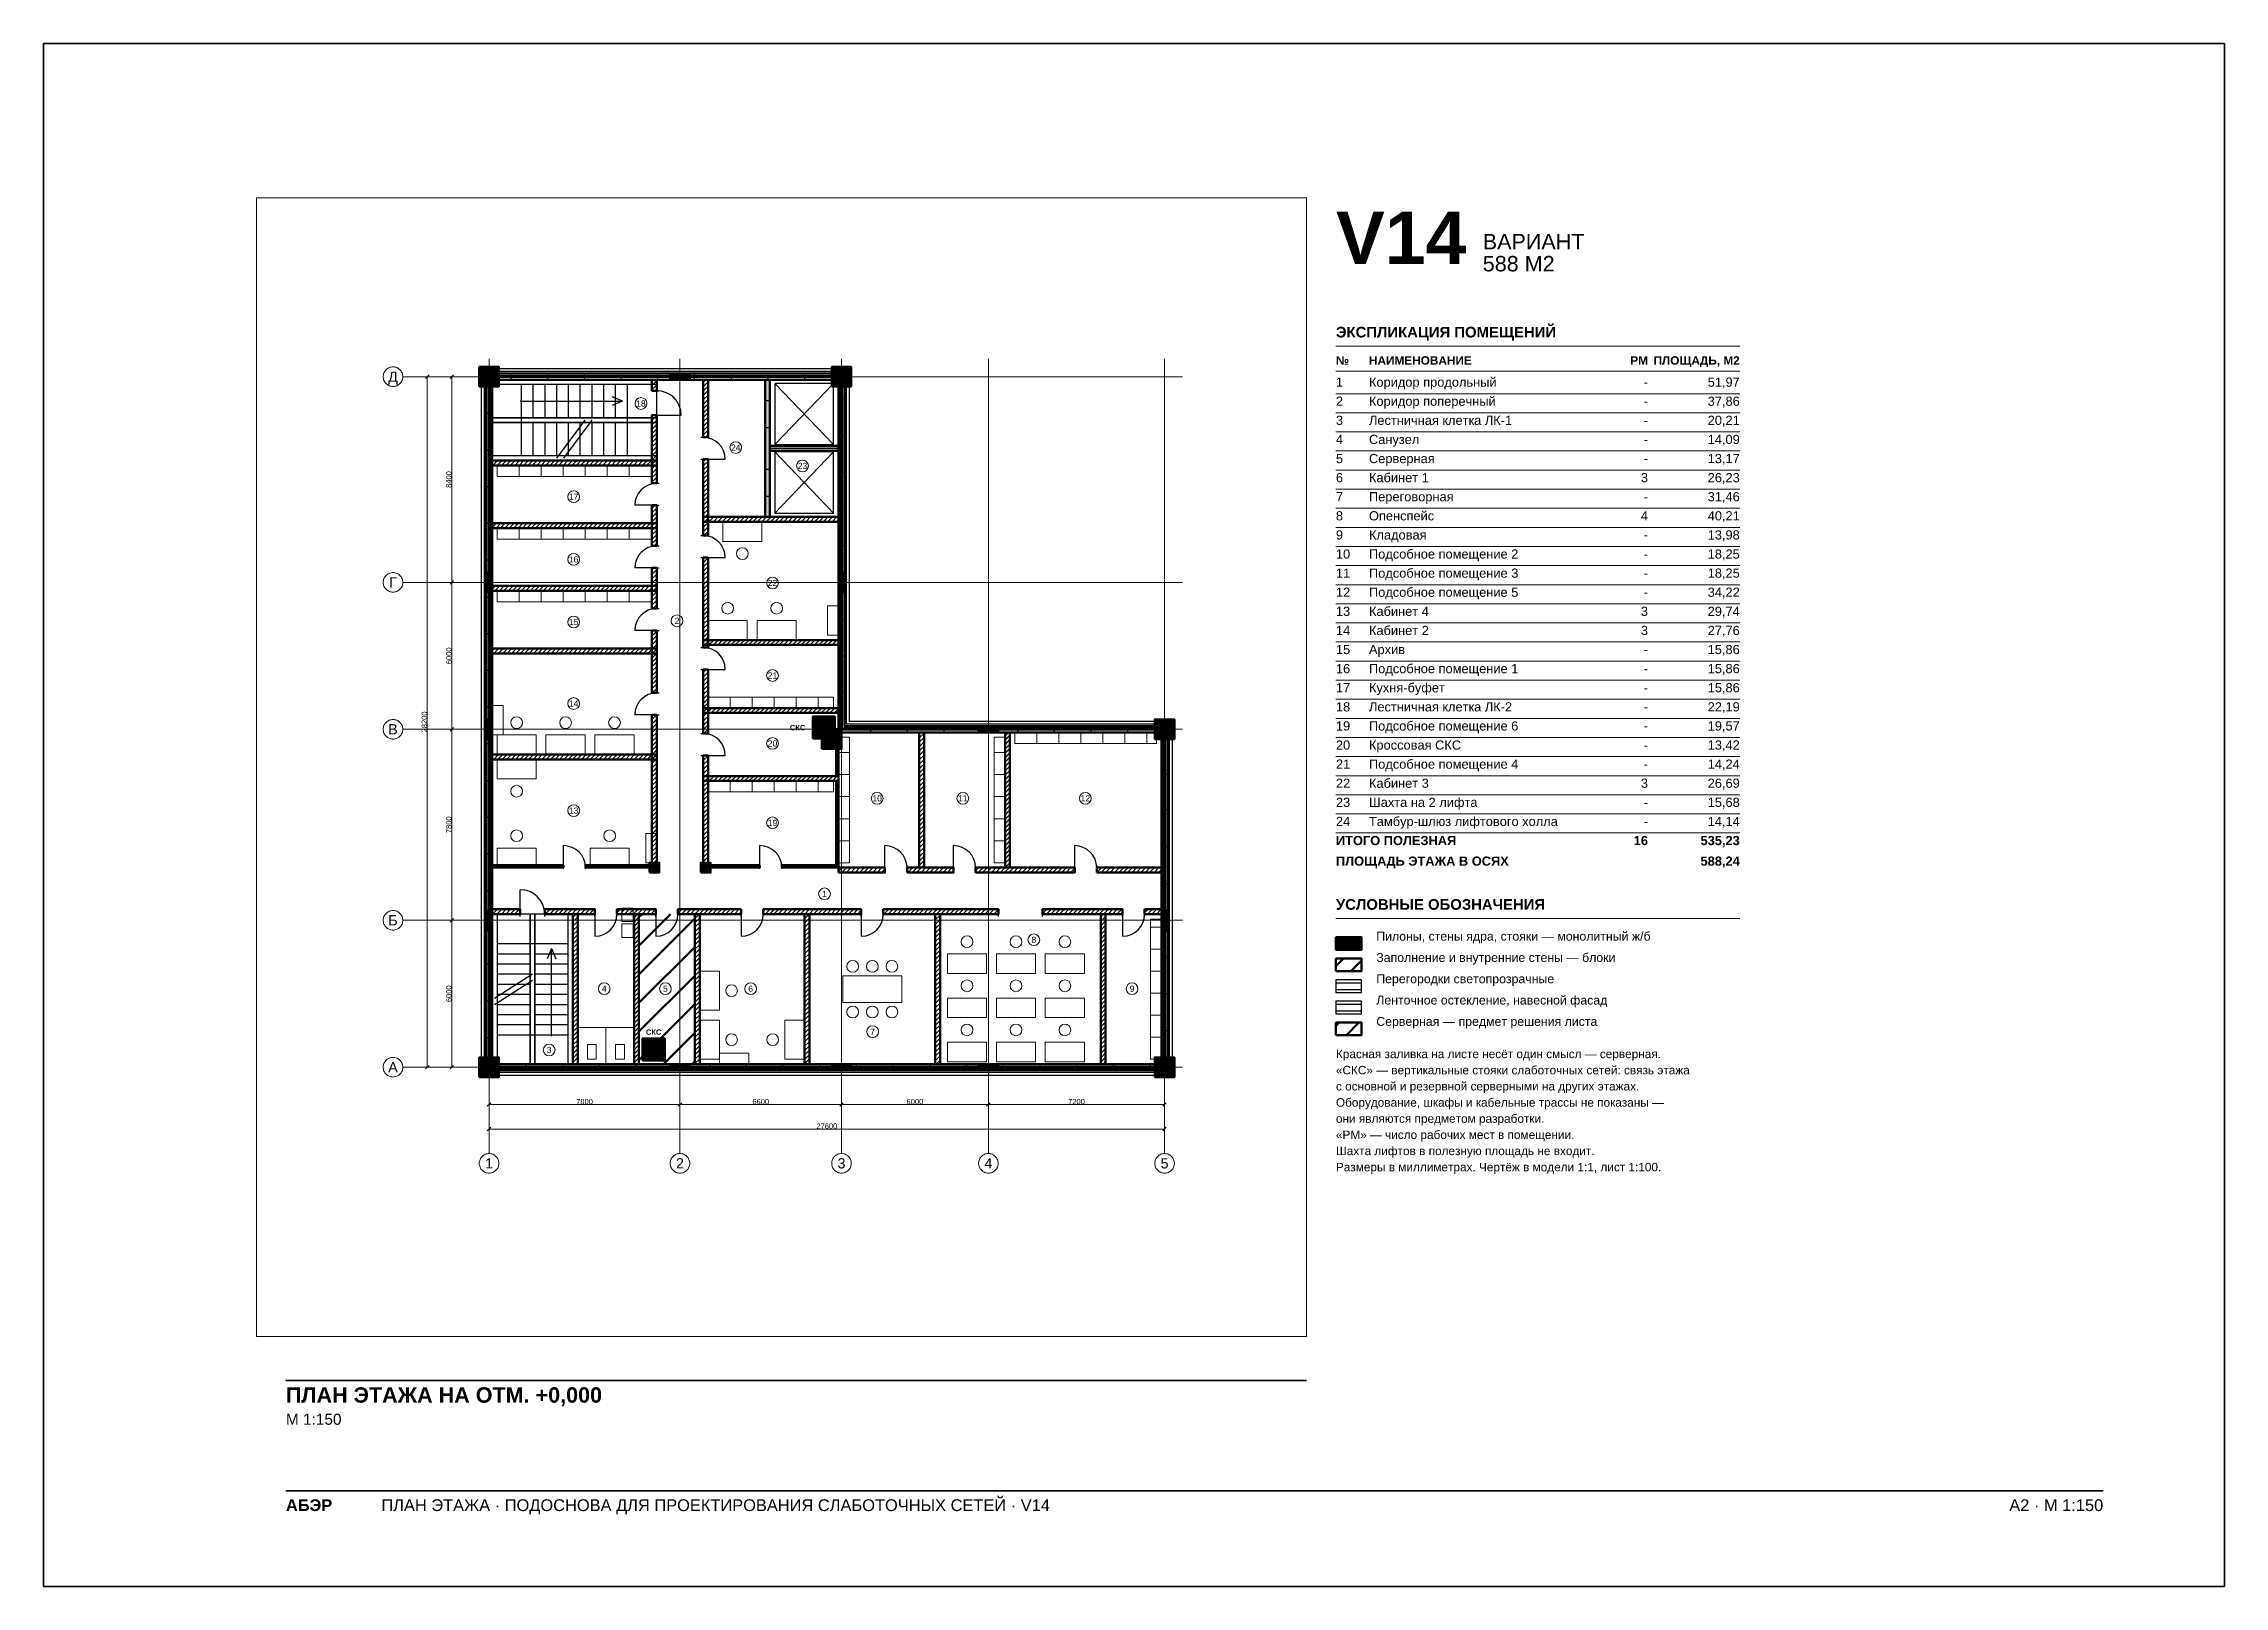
# Paper-space layout 'A2-1-100' of a CAD drawing. Header units: millimetres. Extents: x 0 to 594, y 0 to 420.
# The model-space entities are those that its viewports show. They can reach past a viewport. Long polylines and large blocks are cut down to what shows.
import ezdxf
from ezdxf.enums import TextEntityAlignment as Align

# ---------------------------------------------------------------- set-up
doc = ezdxf.new("R2010")
doc.units = ezdxf.units.MM
doc.linetypes.add('CENTER2', pattern=[2.541, 1.587, -0.318, 0.318, -0.318])
for name, color, linetype, lineweight in [('A-ANNO-LEGEND', 7, 'CONTINUOUS', 18), ('A-ANNO-NOTES', 8, 'CONTINUOUS', 13), ('A-ANNO-ROOM', 7, 'CONTINUOUS', 18), ('A-ANNO-TABLE', 7, 'CONTINUOUS', 18), ('A-DIMS', 8, 'CONTINUOUS', 13), ('A-DOOR', 3, 'CONTINUOUS', 25), ('A-ELEV', 7, 'CONTINUOUS', 25), ('A-FACADE-PANEL', 8, 'CONTINUOUS', 25), ('A-FURN', 8, 'CONTINUOUS', 18), ('A-GLAZ-RIBBON', 5, 'CONTINUOUS', 25), ('A-GRID', 8, 'CENTER2', 13), ('A-HATCH', 9, 'CONTINUOUS', 9), ('A-OUTLINE', 7, 'CONTINUOUS', 50), ('A-SANI', 8, 'CONTINUOUS', 18), ('A-STAIR', 7, 'CONTINUOUS', 25), ('A-TITLE', 7, 'CONTINUOUS', 35), ('A-VIEWPORT', 8, 'CONTINUOUS', 9), ('A-WALL-BLOCK', 9, 'CONTINUOUS', 50), ('A-WALL-GLASS', 4, 'CONTINUOUS', 25), ('A-WALL-RC', 7, 'CONTINUOUS', 50), ('E-SCS-RISER', 1, 'CONTINUOUS', 50), ('E-SERVER-ROOM', 1, 'CONTINUOUS', 50)]:
    doc.layers.add(name, color=color, linetype=linetype, lineweight=lineweight)
doc.styles.add('Arial', font='arial.ttf')
doc.styles.add('Arial-Bold', font='arialbd.ttf')
doc.styles.get("Standard").update_dxf_attribs({"font": 'arial.ttf'})

psp = doc.layouts.new('A2-1-100')

# ---------------------------------------------------------------- texts
at = {"layer": 'A-ANNO-LEGEND'}
for s, height, style, p in [('УСЛОВНЫЕ ОБОЗНАЧЕНИЯ', 2.9, 'Arial-Bold', (352, 184.2)), ('Пилоны, стены ядра, стояки — монолитный ж/б', 2.4, 'Arial', (363, 175.8)), ('Заполнение и внутренние стены — блоки', 2.4, 'Arial', (363, 170)), ('Перегородки светопрозрачные', 2.4, 'Arial', (363, 164.2)), ('Ленточное остекление, навесной фасад', 2.4, 'Arial', (363, 158.4)), ('Серверная — предмет решения листа', 2.4, 'Arial', (363, 152.6))]:
    psp.add_text(s, height=height, dxfattribs=dict(at, style=style)).set_placement(p)
at = {"layer": 'A-ANNO-NOTES', "style": 'Arial'}
for s, p in [('Красная заливка на листе несёт один смысл — серверная.', (352, 143.8)), ('«СКС» — вертикальные стояки слаботочных сетей: связь этажа', (352, 139.4)), ('с основной и резервной серверными на других этажах.', (352, 135)), ('Оборудование, шкафы и кабельные трассы не показаны —', (352, 130.6)), ('они являются предметом разработки.', (352, 126.2)), ('«РМ» — число рабочих мест в помещении.', (352, 121.8)), ('Шахта лифтов в полезную площадь не входит.', (352, 117.4)), ('Размеры в миллиметрах. Чертёж в модели 1:1, лист 1:100.', (352, 113))]:
    psp.add_text(s, height=2.3, dxfattribs=at).set_placement(p)
at = {"layer": 'A-ANNO-TABLE'}
for s, height, style, p in [('ЭКСПЛИКАЦИЯ ПОМЕЩЕНИЙ', 2.9, 'Arial-Bold', (352, 340)), ('№', 2.3, 'Arial-Bold', (352, 332.6)), ('НАИМЕНОВАНИЕ', 2.3, 'Arial-Bold', (361, 332.6)), ('1', 2.5, 'Arial', (352, 326.6)), ('Коридор продольный', 2.5, 'Arial', (361, 326.6)), ('2', 2.5, 'Arial', (352, 321.4)), ('Коридор поперечный', 2.5, 'Arial', (361, 321.4)), ('3', 2.5, 'Arial', (352, 316.2)), ('Лестничная клетка ЛК-1', 2.5, 'Arial', (361, 316.2)), ('4', 2.5, 'Arial', (352, 311)), ('Санузел', 2.5, 'Arial', (361, 311)), ('5', 2.5, 'Arial', (352, 305.8)), ('6', 2.5, 'Arial', (352, 300.6)), ('Серверная', 2.5, 'Arial', (361, 305.8)), ('Кабинет 1', 2.5, 'Arial', (361, 300.6)), ('7', 2.5, 'Arial', (352, 295.4)), ('Переговорная', 2.5, 'Arial', (361, 295.4)), ('8', 2.5, 'Arial', (352, 290.2)), ('Опенспейс', 2.5, 'Arial', (361, 290.2)), ('9', 2.5, 'Arial', (352, 285)), ('Кладовая', 2.5, 'Arial', (361, 285)), ('10', 2.5, 'Arial', (352, 279.8)), ('Подсобное помещение 2', 2.5, 'Arial', (361, 279.8)), ('11', 2.5, 'Arial', (352, 274.6)), ('Подсобное помещение 3', 2.5, 'Arial', (361, 274.6)), ('12', 2.5, 'Arial', (352, 269.4)), ('Подсобное помещение 5', 2.5, 'Arial', (361, 269.4)), ('13', 2.5, 'Arial', (352, 264.2)), ('14', 2.5, 'Arial', (352, 259)), ('Кабинет 4', 2.5, 'Arial', (361, 264.2)), ('Кабинет 2', 2.5, 'Arial', (361, 259)), ('15', 2.5, 'Arial', (352, 253.8)), ('Архив', 2.5, 'Arial', (361, 253.8)), ('16', 2.5, 'Arial', (352, 248.6)), ('Подсобное помещение 1', 2.5, 'Arial', (361, 248.6)), ('17', 2.5, 'Arial', (352, 243.4)), ('Кухня-буфет', 2.5, 'Arial', (361, 243.4)), ('18', 2.5, 'Arial', (352, 238.2)), ('Лестничная клетка ЛК-2', 2.5, 'Arial', (361, 238.2)), ('19', 2.5, 'Arial', (352, 233)), ('Подсобное помещение 6', 2.5, 'Arial', (361, 233)), ('20', 2.5, 'Arial', (352, 227.8)), ('Кроссовая СКС', 2.5, 'Arial', (361, 227.8)), ('21', 2.5, 'Arial', (352, 222.6)), ('22', 2.5, 'Arial', (352, 217.4)), ('Подсобное помещение 4', 2.5, 'Arial', (361, 222.6)), ('Кабинет 3', 2.5, 'Arial', (361, 217.4)), ('23', 2.5, 'Arial', (352, 212.2)), ('Шахта на 2 лифта', 2.5, 'Arial', (361, 212.2)), ('24', 2.5, 'Arial', (352, 207)), ('Тамбур-шлюз лифтового холла', 2.5, 'Arial', (361, 207)), ('ИТОГО ПОЛЕЗНАЯ', 2.5, 'Arial-Bold', (352, 201.8)), ('ПЛОЩАДЬ ЭТАЖА В ОСЯХ', 2.5, 'Arial-Bold', (352, 196.2))]:
    psp.add_text(s, height=height, dxfattribs=dict(at, style=style)).set_placement(p)
for s, height, style, p in [('РМ', 2.3, 'Arial-Bold', (437, 332.6)), ('ПЛОЩАДЬ, М2', 2.3, 'Arial-Bold', (462, 332.6)), ('-', 2.5, 'Arial', (437, 326.6)), ('51,97', 2.5, 'Arial', (462, 326.6)), ('-', 2.5, 'Arial', (437, 321.4)), ('37,86', 2.5, 'Arial', (462, 321.4)), ('-', 2.5, 'Arial', (437, 316.2)), ('20,21', 2.5, 'Arial', (462, 316.2)), ('-', 2.5, 'Arial', (437, 311)), ('14,09', 2.5, 'Arial', (462, 311)), ('3', 2.5, 'Arial', (437, 300.6)), ('-', 2.5, 'Arial', (437, 305.8)), ('26,23', 2.5, 'Arial', (462, 300.6)), ('13,17', 2.5, 'Arial', (462, 305.8)), ('31,46', 2.5, 'Arial', (462, 295.4)), ('4', 2.5, 'Arial', (437, 290.2)), ('-', 2.5, 'Arial', (437, 295.4)), ('40,21', 2.5, 'Arial', (462, 290.2)), ('-', 2.5, 'Arial', (437, 285)), ('13,98', 2.5, 'Arial', (462, 285)), ('-', 2.5, 'Arial', (437, 279.8)), ('18,25', 2.5, 'Arial', (462, 279.8)), ('-', 2.5, 'Arial', (437, 274.6)), ('18,25', 2.5, 'Arial', (462, 274.6)), ('-', 2.5, 'Arial', (437, 269.4)), ('34,22', 2.5, 'Arial', (462, 269.4)), ('3', 2.5, 'Arial', (437, 264.2)), ('3', 2.5, 'Arial', (437, 259)), ('29,74', 2.5, 'Arial', (462, 264.2)), ('27,76', 2.5, 'Arial', (462, 259)), ('15,86', 2.5, 'Arial', (462, 253.8)), ('-', 2.5, 'Arial', (437, 253.8)), ('-', 2.5, 'Arial', (437, 248.6)), ('15,86', 2.5, 'Arial', (462, 248.6)), ('-', 2.5, 'Arial', (437, 243.4)), ('15,86', 2.5, 'Arial', (462, 243.4)), ('-', 2.5, 'Arial', (437, 238.2)), ('22,19', 2.5, 'Arial', (462, 238.2)), ('-', 2.5, 'Arial', (437, 233)), ('19,57', 2.5, 'Arial', (462, 233)), ('-', 2.5, 'Arial', (437, 227.8)), ('13,42', 2.5, 'Arial', (462, 227.8)), ('3', 2.5, 'Arial', (437, 217.4)), ('-', 2.5, 'Arial', (437, 222.6)), ('26,69', 2.5, 'Arial', (462, 217.4)), ('14,24', 2.5, 'Arial', (462, 222.6)), ('15,68', 2.5, 'Arial', (462, 212.2)), ('-', 2.5, 'Arial', (437, 212.2)), ('-', 2.5, 'Arial', (437, 207)), ('14,14', 2.5, 'Arial', (462, 207)), ('16', 2.5, 'Arial-Bold', (437, 201.8)), ('535,23', 2.5, 'Arial-Bold', (462, 201.8)), ('588,24', 2.5, 'Arial-Bold', (462, 196.2))]:
    psp.add_text(s, height=height, dxfattribs=dict(at, style=style)).set_placement(p, align=Align.RIGHT)
at = {"layer": 'A-TITLE'}
for s, height, style, p in [('V14', 14.3, 'Arial-Bold', (352, 360)), ('ВАРИАНТ', 4.2, 'Arial', (392, 364)), ('588 М2', 4.2, 'Arial', (392, 358)), ('ПЛАН ЭТАЖА НА ОТМ. +0,000', 4.2, 'Arial-Bold', (66, 50)), ('М 1:150', 3, 'Arial', (66, 44)), ('ПЛАН ЭТАЖА · ПОДОСНОВА ДЛЯ ПРОЕКТИРОВАНИЯ СЛАБОТОЧНЫХ СЕТЕЙ · V14', 3.2, 'Arial', (92, 20.5)), ('АБЭР', 3.2, 'Arial-Bold', (66, 20.5))]:
    psp.add_text(s, height=height, dxfattribs=dict(at, style=style)).set_placement(p)
at = {"layer": 'A-TITLE', "style": 'Arial'}
psp.add_text('A2 · М 1:150', height=3.2, dxfattribs=at).set_placement((561, 20.5), align=Align.RIGHT)

msp = doc.modelspace()

# ---------------------------------------------------------------- texts
at = {"layer": 'A-ANNO-ROOM'}
for s, p in [('18', (6205, 27105)), ('24', (10080, 25305)), ('23', (12805, 24555)), ('17', (3455, 23297)), ('16', (3455, 20738)), ('22', (11580, 19775)), ('15', (3455, 18180)), ('2', (7680, 18230)), ('21', (11580, 15998)), ('14', (3455, 14852)), ('20', (11580, 13222)), ('10', (15855, 10980)), ('11', (19358, 10980)), ('12', (24361, 10980)), ('13', (3455, 10480)), ('19', (11580, 9980)), ('1', (13705, 7080)), ('8', (22257, 5205)), ('4', (4705, 3205)), ('5', (7205, 3205)), ('6', (10688, 3205)), ('9', (26272, 3205)), ('7', (15670, 1455)), ('3', (2455, 705))]:
    msp.add_text(s, height=250, dxfattribs=at).set_placement(p, align=Align.MIDDLE_CENTER)
at = {"layer": 'A-DIMS'}
for s, p in [('8400', (-1645, 24000)), ('6000', (-1645, 16800)), ('28200', (-2645, 14100)), ('7800', (-1645, 9900)), ('6000', (-1645, 3000))]:
    msp.add_text(s, height=220, rotation=90, dxfattribs=at).set_placement(p, align=Align.MIDDLE_CENTER)
for s, p in [('7800', (3900, -1405)), ('6600', (11100, -1405)), ('6000', (17400, -1405)), ('7200', (24000, -1405)), ('27600', (13800, -2405))]:
    msp.add_text(s, height=220, dxfattribs=at).set_placement(p, align=Align.MIDDLE_CENTER)
at = {"layer": 'A-GRID'}
for s, p in [('Д', (-3925, 28200)), ('Г', (-3925, 19800)), ('В', (-3925, 13800)), ('Б', (-3925, 6000)), ('А', (-3925, 0)), ('1', (0, -3925)), ('2', (7800, -3925)), ('3', (14400, -3925)), ('4', (20400, -3925)), ('5', (27600, -3925))]:
    msp.add_text(s, height=420, dxfattribs=at).set_placement(p, align=Align.MIDDLE_CENTER)
at = {"layer": 'E-SCS-RISER', "style": 'Arial-Bold'}
for p in [(12605, 13868), (6725, 1435)]:
    msp.add_text('СКС', height=220, dxfattribs=at).set_placement(p, align=Align.MIDDLE_CENTER)

# ---------------------------------------------------------------- hatches: boundary and pattern name
at = {"layer": 'A-HATCH'}
h = msp.add_hatch(dxfattribs=at)
h.set_pattern_fill('ANSI31', scale=40)
h.paths.add_polyline_path([(6650, 27625), (6850, 27625), (6850, 28075), (6850, 28075), (6650, 28075), (6650, 28075)])
h = msp.add_hatch(dxfattribs=at)
h.set_pattern_fill('ANSI31', scale=40)
h.paths.add_polyline_path([(8750, 25725), (8950, 25725), (8950, 28075), (8950, 28075), (8750, 28075), (8750, 28075)])
h = msp.add_hatch(dxfattribs=at)
h.set_pattern_fill('ANSI31', scale=40)
h.paths.add_polyline_path([(6650, 23846), (6850, 23846), (6850, 26625), (6650, 26625)])
h = msp.add_hatch(dxfattribs=at)
h.set_pattern_fill('ANSI31', scale=40)
h.paths.add_polyline_path([(125, 24575), (125, 24575), (6850, 24575), (6850, 24775), (125, 24775), (125, 24775)])
h = msp.add_hatch(dxfattribs=at)
h.set_pattern_fill('ANSI31', scale=40)
h.paths.add_polyline_path([(8750, 21710), (8950, 21710), (8950, 24825), (8750, 24825)])
h = msp.add_hatch(dxfattribs=at)
h.set_pattern_fill('ANSI31', scale=40)
h.paths.add_polyline_path([(6650, 21288), (6850, 21288), (6850, 22946), (6650, 22946)])
h = msp.add_hatch(dxfattribs=at)
h.set_pattern_fill('ANSI31', scale=40)
h.paths.add_polyline_path([(8750, 22275), (14275, 22275), (14275, 22275), (14275, 22475), (14275, 22475), (8750, 22475)])
h = msp.add_hatch(dxfattribs=at)
h.set_pattern_fill('ANSI31', scale=40)
h.paths.add_polyline_path([(125, 22017), (125, 22017), (6850, 22017), (6850, 22217), (125, 22217), (125, 22217)])
h = msp.add_hatch(dxfattribs=at)
h.set_pattern_fill('ANSI31', scale=40)
h.paths.add_polyline_path([(8750, 17145), (8950, 17145), (8950, 20810), (8750, 20810)])
h = msp.add_hatch(dxfattribs=at)
h.set_pattern_fill('ANSI31', scale=40)
h.paths.add_polyline_path([(125, 19458), (125, 19458), (6850, 19458), (6850, 19658), (125, 19658), (125, 19658)])
h = msp.add_hatch(dxfattribs=at)
h.set_pattern_fill('ANSI31', scale=40)
h.paths.add_polyline_path([(6650, 18729), (6850, 18729), (6850, 20388), (6650, 20388)])
h = msp.add_hatch(dxfattribs=at)
h.set_pattern_fill('ANSI31', scale=40)
h.paths.add_polyline_path([(6650, 15286), (6850, 15286), (6850, 17829), (6650, 17829)])
h = msp.add_hatch(dxfattribs=at)
h.set_pattern_fill('ANSI31', scale=40)
h.paths.add_polyline_path([(125, 16900), (125, 16900), (6850, 16900), (6850, 17100), (125, 17100), (125, 17100)])
h = msp.add_hatch(dxfattribs=at)
h.set_pattern_fill('ANSI31', scale=40)
h.paths.add_polyline_path([(8750, 17245), (14275, 17245), (14275, 17245), (14275, 17445), (14275, 17445), (8750, 17445)])
h = msp.add_hatch(dxfattribs=at)
h.set_pattern_fill('ANSI31', scale=40)
h.paths.add_polyline_path([(8750, 13630), (8950, 13630), (8950, 16245), (8750, 16245)])
h = msp.add_hatch(dxfattribs=at)
h.set_pattern_fill('ANSI31', scale=40)
h.paths.add_polyline_path([(6650, 8150), (6850, 8150), (6850, 14386), (6650, 14386)])
h = msp.add_hatch(dxfattribs=at)
h.set_pattern_fill('ANSI31', scale=40)
h.paths.add_polyline_path([(8750, 14468), (14275, 14468), (14275, 14468), (14275, 14668), (14275, 14668), (8750, 14668)])
h = msp.add_hatch(dxfattribs=at)
h.set_pattern_fill('ANSI31', scale=40)
h.paths.add_polyline_path([(14175, 11892), (14275, 11892), (14275, 13675), (14275, 13675), (14175, 13675), (14175, 13675)])
h = msp.add_hatch(dxfattribs=at)
h.set_pattern_fill('ANSI31', scale=40)
h.paths.add_polyline_path([(17578, 8150), (17778, 8150), (17778, 13675), (17778, 13675), (17578, 13675), (17578, 13675)])
h = msp.add_hatch(dxfattribs=at)
h.set_pattern_fill('ANSI31', scale=40)
h.paths.add_polyline_path([(21081, 8150), (21281, 8150), (21281, 13675), (21281, 13675), (21081, 13675), (21081, 13675)])
h = msp.add_hatch(dxfattribs=at)
h.set_pattern_fill('ANSI31', scale=40)
h.paths.add_polyline_path([(125, 12572), (125, 12572), (6850, 12572), (6850, 12772), (125, 12772), (125, 12772)])
h = msp.add_hatch(dxfattribs=at)
h.set_pattern_fill('ANSI31', scale=40)
h.paths.add_polyline_path([(8750, 8150), (8950, 8150), (8950, 12730), (8750, 12730)])
h = msp.add_hatch(dxfattribs=at)
h.set_pattern_fill('ANSI31', scale=40)
h.paths.add_polyline_path([(8750, 11692), (14275, 11692), (14275, 11892), (8750, 11892)])
h = msp.add_hatch(dxfattribs=at)
h.set_pattern_fill('ANSI31', scale=40)
h.paths.add_polyline_path([(14175, 8250), (14275, 8250), (14275, 11692), (14175, 11692)])
h = msp.add_hatch(dxfattribs=at)
h.set_pattern_fill('ANSI31', scale=40)
h.paths.add_polyline_path([(125, 8150), (125, 8150), (3038, 8150), (3038, 8250), (125, 8250), (125, 8250)])
h = msp.add_hatch(dxfattribs=at)
h.set_pattern_fill('ANSI31', scale=40)
h.paths.add_polyline_path([(3938, 8150), (6650, 8150), (6650, 8250), (3938, 8250)])
h = msp.add_hatch(dxfattribs=at)
h.set_pattern_fill('ANSI31', scale=40)
h.paths.add_polyline_path([(8950, 8150), (11062, 8150), (11062, 8250), (8950, 8250)])
h = msp.add_hatch(dxfattribs=at)
h.set_pattern_fill('ANSI31', scale=40)
h.paths.add_polyline_path([(11962, 8150), (14275, 8150), (14275, 8250), (11962, 8250)])
h = msp.add_hatch(dxfattribs=at)
h.set_pattern_fill('ANSI31', scale=40)
h.paths.add_polyline_path([(14275, 7950), (16176, 7950), (16176, 8150), (14275, 8150)])
h = msp.add_hatch(dxfattribs=at)
h.set_pattern_fill('ANSI31', scale=40)
h.paths.add_polyline_path([(17076, 7950), (18980, 7950), (18980, 8150), (17076, 8150)])
h = msp.add_hatch(dxfattribs=at)
h.set_pattern_fill('ANSI31', scale=40)
h.paths.add_polyline_path([(19880, 7950), (23928, 7950), (23928, 8150), (19880, 8150)])
h = msp.add_hatch(dxfattribs=at)
h.set_pattern_fill('ANSI31', scale=40)
h.paths.add_polyline_path([(24828, 7950), (27475, 7950), (27475, 7950), (27475, 8150), (27475, 8150), (24828, 8150)])
h = msp.add_hatch(dxfattribs=at)
h.set_pattern_fill('ANSI31', scale=40)
h.paths.add_polyline_path([(125, 6250), (125, 6250), (1275, 6250), (1275, 6450), (125, 6450), (125, 6450)])
h = msp.add_hatch(dxfattribs=at)
h.set_pattern_fill('ANSI31', scale=40)
h.paths.add_polyline_path([(2275, 6250), (4325, 6250), (4325, 6450), (2275, 6450)])
h = msp.add_hatch(dxfattribs=at)
h.set_pattern_fill('ANSI31', scale=40)
h.paths.add_polyline_path([(3425, 125), (3625, 125), (3625, 125), (3625, 6250), (3425, 6250), (3425, 125)])
h = msp.add_hatch(dxfattribs=at)
h.set_pattern_fill('ANSI31', scale=40)
h.paths.add_polyline_path([(5225, 6250), (6816, 6250), (6816, 6450), (5225, 6450)])
h = msp.add_hatch(dxfattribs=at)
h.set_pattern_fill('ANSI31', scale=40)
h.paths.add_polyline_path([(5925, 125), (6125, 125), (6125, 125), (6125, 6250), (5925, 6250), (5925, 125)])
h = msp.add_hatch(dxfattribs=at)
h.set_pattern_fill('ANSI31', scale=40)
h.paths.add_polyline_path([(7716, 6250), (10299, 6250), (10299, 6450), (7716, 6450)])
h = msp.add_hatch(dxfattribs=at)
h.set_pattern_fill('ANSI31', scale=40)
h.paths.add_polyline_path([(8408, 125), (8608, 125), (8608, 125), (8608, 6250), (8408, 6250), (8408, 125)])
h = msp.add_hatch(dxfattribs=at)
h.set_pattern_fill('ANSI31', scale=40)
h.paths.add_polyline_path([(11199, 6250), (15208, 6250), (15208, 6450), (11199, 6450)])
h = msp.add_hatch(dxfattribs=at)
h.set_pattern_fill('ANSI31', scale=40)
h.paths.add_polyline_path([(12890, 125), (13090, 125), (13090, 125), (13090, 6250), (12890, 6250), (12890, 125)])
h = msp.add_hatch(dxfattribs=at)
h.set_pattern_fill('ANSI31', scale=40)
h.paths.add_polyline_path([(16108, 6250), (20810, 6250), (20810, 6450), (16108, 6450)])
h = msp.add_hatch(dxfattribs=at)
h.set_pattern_fill('ANSI31', scale=40)
h.paths.add_polyline_path([(18227, 125), (18427, 125), (18427, 125), (18427, 6250), (18227, 6250), (18227, 125)])
h = msp.add_hatch(dxfattribs=at)
h.set_pattern_fill('ANSI31', scale=40)
h.paths.add_polyline_path([(22610, 6250), (25884, 6250), (25884, 6450), (22610, 6450)])
h = msp.add_hatch(dxfattribs=at)
h.set_pattern_fill('ANSI31', scale=40)
h.paths.add_polyline_path([(24992, 125), (25192, 125), (25192, 125), (25192, 6250), (24992, 6250), (24992, 125)])
h = msp.add_hatch(dxfattribs=at)
h.set_pattern_fill('ANSI31', scale=40)
h.paths.add_polyline_path([(26784, 6250), (27475, 6250), (27475, 6250), (27475, 6450), (27475, 6450), (26784, 6450)])
at = {"layer": 'A-WALL-RC'}
h = msp.add_hatch(color=7, dxfattribs=at)
h.dxf.hatch_style = 1
h.paths.add_polyline_path([(-400, 27800), (400, 27800), (400, 28600), (-400, 28600)])
h = msp.add_hatch(color=7, dxfattribs=at)
h.dxf.hatch_style = 1
h.paths.add_polyline_path([(14000, 27800), (14800, 27800), (14800, 28600), (14000, 28600)])
h = msp.add_hatch(color=7, dxfattribs=at)
h.dxf.hatch_style = 1
h.paths.add_polyline_path([(7400, 28075), (8200, 28075), (8200, 28325), (7400, 28325)])
h = msp.add_hatch(color=7, dxfattribs=at)
h.dxf.hatch_style = 1
h.paths.add_polyline_path([(11275, 22475), (11475, 22475), (11475, 28075), (11475, 28075), (11275, 28075), (11275, 28075)])
h = msp.add_hatch(color=7, dxfattribs=at)
h.dxf.hatch_style = 1
h.paths.add_polyline_path([(11475, 25175), (14275, 25175), (14275, 25175), (14275, 25375), (14275, 25375), (11475, 25375)])
h = msp.add_hatch(color=7, dxfattribs=at)
h.dxf.hatch_style = 1
h.paths.add_polyline_path([(-125, 19400), (125, 19400), (125, 20200), (-125, 20200)])
h = msp.add_hatch(color=7, dxfattribs=at)
h.dxf.hatch_style = 1
h.paths.add_polyline_path([(14275, 19400), (14525, 19400), (14525, 20200), (14275, 20200)])
h = msp.add_hatch(color=7, dxfattribs=at)
h.dxf.hatch_style = 1
h.paths.add_polyline_path([(-125, 13400), (125, 13400), (125, 14200), (-125, 14200)])
h = msp.add_hatch(color=7, dxfattribs=at)
h.dxf.hatch_style = 1
h.paths.add_polyline_path([(13600, 13000), (14400, 13000), (14400, 13800), (13600, 13800)])
h = msp.add_hatch(color=7, dxfattribs=at)
h.dxf.hatch_style = 1
h.paths.add_polyline_path([(20000, 13675), (20800, 13675), (20800, 13925), (20000, 13925)])
h = msp.add_hatch(color=7, dxfattribs=at)
h.dxf.hatch_style = 1
h.paths.add_polyline_path([(27200, 13400), (28000, 13400), (28000, 14200), (27200, 14200)])
h = msp.add_hatch(color=7, dxfattribs=at)
h.dxf.hatch_style = 1
h.paths.add_polyline_path([(6550, 7950), (6950, 7950), (6950, 8350), (6550, 8350)])
h = msp.add_hatch(color=7, dxfattribs=at)
h.dxf.hatch_style = 1
h.paths.add_polyline_path([(8650, 7950), (9050, 7950), (9050, 8350), (8650, 8350)])
h = msp.add_hatch(color=7, dxfattribs=at)
h.dxf.hatch_style = 1
h.paths.add_polyline_path([(-125, 5600), (125, 5600), (125, 6400), (-125, 6400)])
h = msp.add_hatch(color=7, dxfattribs=at)
h.dxf.hatch_style = 1
h.paths.add_polyline_path([(27475, 5600), (27725, 5600), (27725, 6400), (27475, 6400)])
h = msp.add_hatch(color=7, dxfattribs=at)
h.dxf.hatch_style = 1
h.paths.add_polyline_path([(-400, -400), (400, -400), (400, 400), (-400, 400)])
h = msp.add_hatch(color=7, dxfattribs=at)
h.dxf.hatch_style = 1
h.paths.add_polyline_path([(7400, -125), (8200, -125), (8200, 125), (7400, 125)])
h = msp.add_hatch(color=7, dxfattribs=at)
h.dxf.hatch_style = 1
h.paths.add_polyline_path([(14000, -125), (14800, -125), (14800, 125), (14000, 125)])
h = msp.add_hatch(color=7, dxfattribs=at)
h.dxf.hatch_style = 1
h.paths.add_polyline_path([(20000, -125), (20800, -125), (20800, 125), (20000, 125)])
h = msp.add_hatch(color=7, dxfattribs=at)
h.dxf.hatch_style = 1
h.paths.add_polyline_path([(27200, -400), (28000, -400), (28000, 400), (27200, 400)])
at = {"layer": 'E-SCS-RISER'}
h = msp.add_hatch(color=7, dxfattribs=at)
h.dxf.hatch_style = 1
h.paths.add_polyline_path([(13225, 13418), (14125, 13418), (14125, 14318), (13225, 14318)])
h = msp.add_hatch(color=7, dxfattribs=at)
h.dxf.hatch_style = 1
h.paths.add_polyline_path([(6275, 275), (7175, 275), (7175, 1175), (6275, 1175)])
at = {"layer": 'E-SERVER-ROOM'}
h = msp.add_hatch(dxfattribs=at)
h.set_pattern_fill('ANSI31', scale=260)
h.paths.add_polyline_path([(6125, 125), (8408, 125), (8408, 6250), (6125, 6250)])

# ---------------------------------------------------------------- linework, layer by layer
at = {"layer": 'A-ANNO-ROOM'}
for centre in [(6205, 27105), (10080, 25305), (12805, 24555), (3455, 23297), (3455, 20738), (11580, 19775), (3455, 18180), (7680, 18230), (11580, 15998), (3455, 14852), (11580, 13222), (3455, 10480), (15855, 10980), (19358, 10980), (24361, 10980), (11580, 9980), (13705, 7080), (22257, 5205), (4705, 3205), (7205, 3205), (10688, 3205), (26272, 3205), (2455, 705), (15670, 1455)]:
    msp.add_circle(centre, 240, dxfattribs=at)
at = {"layer": 'A-DIMS'}
for p, q in [((-2596, 28129), (-2454, 28271)), ((-2525, 0), (-2525, 28200)), ((-1596, 28129), (-1454, 28271)), ((-1525, 19800), (-1525, 28200)), ((-1596, 19729), (-1454, 19871)), ((-1596, 19729), (-1454, 19871)), ((-1525, 13800), (-1525, 19800)), ((-1596, 13729), (-1454, 13871)), ((-1596, 13729), (-1454, 13871)), ((-1525, 6000), (-1525, 13800)), ((-1596, 5929), (-1454, 6071)), ((-1596, 5929), (-1454, 6071)), ((-1525, 0), (-1525, 6000)), ((-2596, -71), (-2454, 71)), ((-1596, -71), (-1454, 71)), ((-71, -1596), (71, -1454)), ((0, -1525), (7800, -1525)), ((7729, -1596), (7871, -1454)), ((7729, -1596), (7871, -1454)), ((7800, -1525), (14400, -1525)), ((14329, -1596), (14471, -1454)), ((14329, -1596), (14471, -1454)), ((14400, -1525), (20400, -1525)), ((20329, -1596), (20471, -1454)), ((20329, -1596), (20471, -1454)), ((20400, -1525), (27600, -1525)), ((27529, -1596), (27671, -1454)), ((-71, -2596), (71, -2454)), ((0, -2525), (27600, -2525)), ((27529, -2596), (27671, -2454))]:
    msp.add_line(p, q, dxfattribs=at)
at = {"layer": 'A-DOOR'}
for p, q in [((6750, 27625), (6950, 27625)), ((11275, 27225), (11475, 27225)), ((6750, 26625), (6950, 26625)), ((6850, 26625), (7850, 26625)), ((11275, 26125), (11475, 26125)), ((8650, 25725), (8850, 25725)), ((8650, 24825), (8850, 24825)), ((8750, 24825), (9650, 24825)), ((11275, 24425), (11475, 24425)), ((6750, 23846), (6950, 23846)), ((11275, 23325), (11475, 23325)), ((6850, 22946), (5950, 22946)), ((6750, 22946), (6950, 22946)), ((8650, 21710), (8850, 21710)), ((6750, 21288), (6950, 21288)), ((8650, 20810), (8850, 20810)), ((8750, 20810), (9650, 20810)), ((6850, 20388), (5950, 20388)), ((6750, 20388), (6950, 20388)), ((6750, 18729), (6950, 18729)), ((6850, 17829), (5950, 17829)), ((6750, 17829), (6950, 17829)), ((8650, 17145), (8850, 17145)), ((8650, 16245), (8850, 16245)), ((8750, 16245), (9650, 16245)), ((6750, 15286), (6950, 15286)), ((6850, 14386), (5950, 14386)), ((6750, 14386), (6950, 14386)), ((8650, 13630), (8850, 13630)), ((8650, 12730), (8850, 12730)), ((8750, 12730), (9650, 12730)), ((3038, 8150), (3038, 9050)), ((11062, 8150), (11062, 9050)), ((16176, 8150), (16176, 9050)), ((18980, 8150), (18980, 9050)), ((23928, 8150), (23928, 9050)), ((3038, 8100), (3038, 8200)), ((3938, 8100), (3938, 8200)), ((11062, 8100), (11062, 8200)), ((11962, 8100), (11962, 8200)), ((16176, 8050), (16176, 8250)), ((17076, 8050), (17076, 8250)), ((18980, 8050), (18980, 8250)), ((19880, 8050), (19880, 8250)), ((23928, 8050), (23928, 8250)), ((24828, 8050), (24828, 8250)), ((1275, 6250), (1275, 7250)), ((1275, 6150), (1275, 6350)), ((2275, 6150), (2275, 6350)), ((4325, 6150), (4325, 6350)), ((4325, 6250), (4325, 5350)), ((5225, 6150), (5225, 6350)), ((6816, 6150), (6816, 6350)), ((6816, 6250), (6816, 5350)), ((7716, 6150), (7716, 6350)), ((10299, 6150), (10299, 6350)), ((10299, 6250), (10299, 5350)), ((11199, 6150), (11199, 6350)), ((15208, 6150), (15208, 6350)), ((15208, 6250), (15208, 5350)), ((16108, 6150), (16108, 6350)), ((20810, 6150), (20810, 6350)), ((22610, 6150), (22610, 6350)), ((25884, 6150), (25884, 6350)), ((25884, 6250), (25884, 5350)), ((26784, 6150), (26784, 6350))]:
    msp.add_line(p, q, dxfattribs=at)
for centre, radius, start, end in [((6850, 26625), 1000, 0, 90), ((8750, 24825), 900, 0, 90), ((6850, 22946), 900, 90, 180), ((8750, 20810), 900, 0, 90), ((6850, 20388), 900, 90, 180), ((6850, 17829), 900, 90, 180), ((8750, 16245), 900, 0, 90), ((6850, 14386), 900, 90, 180), ((8750, 12730), 900, 0, 90), ((3038, 8150), 900, 0, 90), ((11062, 8150), 900, 0, 90), ((16176, 8150), 900, 0, 90), ((18980, 8150), 900, 0, 90), ((23928, 8150), 900, 0, 90), ((1275, 6250), 1000, 0, 90), ((4325, 6250), 900, -90, 0), ((6816, 6250), 900, -90, 0), ((10299, 6250), 900, -90, 0), ((15208, 6250), 900, -90, 0), ((25884, 6250), 900, -90, 0)]:
    msp.add_arc(centre, radius, start, end, dxfattribs=at)
at = {"layer": 'A-ELEV'}
for p, q in [((11675, 25425), (14075, 27925)), ((11675, 27925), (14075, 25425)), ((11475, 25275), (14275, 25275)), ((11675, 22625), (14075, 25125)), ((11675, 25125), (14075, 22625))]:
    msp.add_line(p, q, dxfattribs=at)
for points in [[(11675, 25425), (14075, 25425), (14075, 27925), (11675, 27925)], [(11675, 22625), (14075, 22625), (14075, 25125), (11675, 25125)]]:
    msp.add_lwpolyline(points, close=True, dxfattribs=at)
at = {"layer": 'A-FACADE-PANEL'}
for points in [[(-325, -325), (27925, -325), (27925, 14125), (14725, 14125), (14725, 28525), (-325, 28525)], [(-205, -205), (27805, -205), (27805, 14005), (14605, 14005), (14605, 28405), (-205, 28405)]]:
    msp.add_lwpolyline(points, close=True, dxfattribs=at)
at = {"layer": 'A-FURN'}
for p, q in [((1225, 24125), (1225, 24575)), ((2125, 24125), (2125, 24575)), ((3025, 24125), (3025, 24575)), ((3925, 24125), (3925, 24575)), ((4825, 24125), (4825, 24575)), ((5725, 24125), (5725, 24575)), ((6625, 24125), (6625, 24575)), ((1225, 21567), (1225, 22017)), ((2125, 21567), (2125, 22017)), ((3025, 21567), (3025, 22017)), ((3925, 21567), (3925, 22017)), ((4825, 21567), (4825, 22017)), ((5725, 21567), (5725, 22017)), ((6625, 21567), (6625, 22017)), ((1225, 19008), (1225, 19458)), ((2125, 19008), (2125, 19458)), ((3025, 19008), (3025, 19458)), ((3925, 19008), (3925, 19458)), ((4825, 19008), (4825, 19458)), ((5725, 19008), (5725, 19458)), ((6625, 19008), (6625, 19458)), ((9850, 14668), (9850, 15118)), ((10750, 14668), (10750, 15118)), ((11650, 14668), (11650, 15118)), ((12550, 14668), (12550, 15118)), ((13450, 14668), (13450, 15118)), ((22381, 13225), (22381, 13675)), ((23281, 13225), (23281, 13675)), ((24181, 13225), (24181, 13675)), ((25081, 13225), (25081, 13675)), ((25981, 13225), (25981, 13675)), ((26881, 13225), (26881, 13675)), ((14275, 12850), (14725, 12850)), ((20631, 12850), (21081, 12850)), ((9850, 11242), (9850, 11692)), ((10750, 11242), (10750, 11692)), ((11650, 11242), (11650, 11692)), ((12550, 11242), (12550, 11692)), ((13450, 11242), (13450, 11692)), ((14275, 11950), (14725, 11950)), ((20631, 11950), (21081, 11950)), ((14275, 11050), (14725, 11050)), ((20631, 11050), (21081, 11050)), ((14275, 10150), (14725, 10150)), ((20631, 10150), (21081, 10150)), ((14275, 9250), (14725, 9250)), ((20631, 9250), (21081, 9250)), ((27025, 5725), (27475, 5725)), ((27025, 4825), (27475, 4825)), ((27025, 3925), (27475, 3925)), ((27025, 3025), (27475, 3025)), ((27025, 2125), (27475, 2125)), ((27025, 1225), (27475, 1225))]:
    msp.add_line(p, q, dxfattribs=at)
for points in [[(325, 24125), (6650, 24125), (6650, 24575), (325, 24575)], [(9550, 21475), (11150, 21475), (11150, 22275), (9550, 22275)], [(325, 21567), (6650, 21567), (6650, 22017), (325, 22017)], [(325, 19008), (6650, 19008), (6650, 19458), (325, 19458)], [(13825, 17645), (14275, 17645), (14275, 18845), (13825, 18845)], [(8950, 17445), (10550, 17445), (10550, 18245), (8950, 18245)], [(10950, 17445), (12550, 17445), (12550, 18245), (10950, 18245)], [(125, 13572), (575, 13572), (575, 14772), (125, 14772)], [(8950, 14668), (14075, 14668), (14075, 15118), (8950, 15118)], [(325, 12772), (1925, 12772), (1925, 13572), (325, 13572)], [(2325, 12772), (3925, 12772), (3925, 13572), (2325, 13572)], [(4325, 12772), (5925, 12772), (5925, 13572), (4325, 13572)], [(14275, 8350), (14725, 8350), (14725, 13475), (14275, 13475)], [(20631, 8350), (21081, 8350), (21081, 13475), (20631, 13475)], [(21481, 13225), (27275, 13225), (27275, 13675), (21481, 13675)], [(325, 11772), (1925, 11772), (1925, 12572), (325, 12572)], [(8950, 11242), (14075, 11242), (14075, 11692), (8950, 11692)], [(325, 8150), (1925, 8150), (1925, 8950), (325, 8950)], [(4125, 8150), (5725, 8150), (5725, 8950), (4125, 8950)], [(6400, 8350), (6850, 8350), (6850, 9550), (6400, 9550)], [(27025, 325), (27475, 325), (27475, 6050), (27025, 6050)], [(18727, 3825), (20327, 3825), (20327, 4625), (18727, 4625)], [(20727, 3825), (22327, 3825), (22327, 4625), (20727, 4625)], [(22727, 3825), (24327, 3825), (24327, 4625), (22727, 4625)], [(8608, 2325), (9408, 2325), (9408, 3925), (8608, 3925)], [(14458, 2638), (16858, 2638), (16858, 3738), (14458, 3738)], [(18727, 2025), (20327, 2025), (20327, 2825), (18727, 2825)], [(20727, 2025), (22327, 2025), (22327, 2825), (20727, 2825)], [(22727, 2025), (24327, 2025), (24327, 2825), (22727, 2825)], [(8608, 325), (9408, 325), (9408, 1925), (8608, 1925)], [(12090, 325), (12890, 325), (12890, 1925), (12090, 1925)], [(18727, 225), (20327, 225), (20327, 1025), (18727, 1025)], [(20727, 225), (22327, 225), (22327, 1025), (20727, 1025)], [(22727, 225), (24327, 225), (24327, 1025), (22727, 1025)], [(9408, 125), (10608, 125), (10608, 575), (9408, 575)]]:
    msp.add_lwpolyline(points, close=True, dxfattribs=at)
for centre in [(10350, 20975), (9750, 18745), (11750, 18745), (1125, 14072), (3125, 14072), (5125, 14072), (1125, 11272), (1125, 9450), (4925, 9450), (19527, 5125), (21527, 5125), (23527, 5125), (14858, 4118), (15658, 4118), (16458, 4118), (19527, 3325), (21527, 3325), (23527, 3325), (9908, 3125), (14858, 2258), (15658, 2258), (16458, 2258), (9908, 1125), (11590, 1125), (19527, 1525), (21527, 1525), (23527, 1525)]:
    msp.add_circle(centre, 240, dxfattribs=at)
at = {"layer": 'A-GLAZ-RIBBON'}
for p, q in [((125, 28200), (-125, 28200)), ((-40, 28200), (-40, 0)), ((14400, 28240), (0, 28240)), ((14400, 28160), (0, 28160)), ((40, 28200), (40, 0)), ((900, 28075), (900, 28325)), ((2400, 28075), (2400, 28325)), ((3900, 28075), (3900, 28325)), ((5400, 28075), (5400, 28325)), ((6900, 28075), (6900, 28325)), ((8400, 28075), (8400, 28325)), ((9900, 28075), (9900, 28325)), ((11400, 28075), (11400, 28325)), ((12900, 28075), (12900, 28325)), ((14360, 13800), (14360, 28200)), ((14400, 28075), (14400, 28325)), ((14440, 13800), (14440, 28200)), ((14275, 27300), (14525, 27300)), ((125, 26700), (-125, 26700)), ((125, 25200), (-125, 25200)), ((14275, 25800), (14525, 25800)), ((14275, 24300), (14525, 24300)), ((125, 23700), (-125, 23700)), ((14275, 22800), (14525, 22800)), ((125, 22200), (-125, 22200)), ((125, 20700), (-125, 20700)), ((14275, 21300), (14525, 21300)), ((14275, 19800), (14525, 19800)), ((125, 19200), (-125, 19200)), ((14275, 18300), (14525, 18300)), ((125, 17700), (-125, 17700)), ((125, 16200), (-125, 16200)), ((14275, 16800), (14525, 16800)), ((14275, 15300), (14525, 15300)), ((125, 14700), (-125, 14700)), ((14275, 13800), (14525, 13800)), ((27600, 13840), (14400, 13840)), ((27600, 13760), (14400, 13760)), ((15600, 13675), (15600, 13925)), ((17100, 13675), (17100, 13925)), ((18600, 13675), (18600, 13925)), ((20100, 13675), (20100, 13925)), ((21600, 13675), (21600, 13925)), ((23100, 13675), (23100, 13925)), ((24600, 13675), (24600, 13925)), ((26100, 13675), (26100, 13925)), ((27475, 13500), (27725, 13500)), ((27560, 0), (27560, 13800)), ((27600, 13675), (27600, 13925)), ((27640, 0), (27640, 13800)), ((125, 13200), (-125, 13200)), ((125, 11700), (-125, 11700)), ((27475, 12000), (27725, 12000)), ((125, 10200), (-125, 10200)), ((27475, 10500), (27725, 10500)), ((27475, 9000), (27725, 9000)), ((125, 8700), (-125, 8700)), ((125, 7200), (-125, 7200)), ((27475, 7500), (27725, 7500)), ((125, 5700), (-125, 5700)), ((27475, 6000), (27725, 6000)), ((27475, 4500), (27725, 4500)), ((125, 4200), (-125, 4200)), ((125, 2700), (-125, 2700)), ((27475, 3000), (27725, 3000)), ((125, 1200), (-125, 1200)), ((27475, 1500), (27725, 1500)), ((0, 125), (0, -125)), ((0, 40), (27600, 40)), ((1500, 125), (1500, -125)), ((3000, 125), (3000, -125)), ((4500, 125), (4500, -125)), ((6000, 125), (6000, -125)), ((7500, 125), (7500, -125)), ((9000, 125), (9000, -125)), ((10500, 125), (10500, -125)), ((12000, 125), (12000, -125)), ((13500, 125), (13500, -125)), ((15000, 125), (15000, -125)), ((16500, 125), (16500, -125)), ((18000, 125), (18000, -125)), ((19500, 125), (19500, -125)), ((21000, 125), (21000, -125)), ((22500, 125), (22500, -125)), ((24000, 125), (24000, -125)), ((25500, 125), (25500, -125)), ((27000, 125), (27000, -125)), ((27475, 0), (27725, 0)), ((0, -40), (27600, -40))]:
    msp.add_line(p, q, dxfattribs=at)
at = {"layer": 'A-GRID'}
for p, q in [((0, -3525), (0, 28925)), ((7800, -3525), (7800, 28925)), ((14400, -3525), (14400, 28925)), ((20400, -3525), (20400, 28925)), ((27600, -3525), (27600, 28925)), ((-3525, 28200), (28325, 28200)), ((-3525, 19800), (28325, 19800)), ((-3525, 13800), (28325, 13800)), ((-3525, 6000), (28325, 6000)), ((-3525, 0), (28325, 0))]:
    msp.add_line(p, q, dxfattribs=at)
for centre in [(-3925, 28200), (-3925, 19800), (-3925, 13800), (-3925, 6000), (-3925, 0), (0, -3925), (7800, -3925), (14400, -3925), (20400, -3925), (27600, -3925)]:
    msp.add_circle(centre, 400, dxfattribs=at)
at = {"layer": 'A-OUTLINE'}
for points in [[(-125, -125), (27725, -125), (27725, 13925), (14525, 13925), (14525, 28325), (-125, 28325)], [(125, 125), (27475, 125), (27475, 13675), (14275, 13675), (14275, 28075), (125, 28075)]]:
    msp.add_lwpolyline(points, close=True, dxfattribs=at)
at = {"layer": 'A-SANI'}
for points in [[(5425, 5950), (5885, 5950), (5885, 6500), (5425, 6500)], [(5425, 5300), (5885, 5300), (5885, 5850), (5425, 5850)], [(3625, 125), (4775, 125), (4775, 1625), (3625, 1625)], [(4020, 325), (4380, 325), (4380, 925), (4020, 925)], [(4775, 125), (5925, 125), (5925, 1625), (4775, 1625)], [(5170, 325), (5530, 325), (5530, 925), (5170, 925)]]:
    msp.add_lwpolyline(points, close=True, dxfattribs=at)
at = {"layer": 'A-STAIR'}
for p, q in [((1325, 24975), (1325, 27875)), ((1806, 26525), (1806, 27875)), ((2286, 26525), (2286, 27875)), ((2767, 26525), (2767, 27875)), ((3247, 26525), (3247, 27875)), ((3728, 26525), (3728, 27875)), ((4208, 26525), (4208, 27875)), ((4689, 26525), (4689, 27875)), ((5169, 26525), (5169, 27875)), ((5650, 26525), (5650, 27875)), ((5650, 24975), (5650, 27875)), ((1275, 27200), (5450, 27200)), ((5450, 27200), (5030, 27380)), ((5450, 27200), (5030, 27020)), ((1806, 24975), (1806, 26325)), ((2286, 24975), (2286, 26325)), ((2767, 24875), (3920, 26425)), ((2767, 24975), (2767, 26325)), ((3055, 24875), (4208, 26425)), ((3247, 24975), (3247, 26325)), ((3728, 24975), (3728, 26325)), ((4208, 24975), (4208, 26325)), ((4689, 24975), (4689, 26325)), ((5169, 24975), (5169, 26325)), ((5650, 24975), (5650, 26325)), ((325, 5050), (1675, 5050)), ((325, 5050), (3225, 5050)), ((325, 4636), (1675, 4636)), ((1875, 5050), (3225, 5050)), ((1875, 4636), (3225, 4636)), ((2550, 4850), (2370, 4430)), ((2550, 1275), (2550, 4850)), ((2550, 4850), (2730, 4430)), ((225, 2815), (1775, 3808)), ((325, 4222), (1675, 4222)), ((325, 3808), (1675, 3808)), ((1875, 4222), (3225, 4222)), ((1875, 3808), (3225, 3808)), ((225, 2567), (1775, 3560)), ((325, 3394), (1675, 3394)), ((325, 2981), (1675, 2981)), ((1875, 3394), (3225, 3394)), ((1875, 2981), (3225, 2981)), ((325, 2567), (1675, 2567)), ((325, 2153), (1675, 2153)), ((1875, 2567), (3225, 2567)), ((1875, 2153), (3225, 2153)), ((325, 1739), (1675, 1739)), ((325, 1325), (3225, 1325)), ((1875, 1739), (3225, 1739))]:
    msp.add_line(p, q, dxfattribs=at)
for points in [[(125, 26525), (6850, 26525), (6850, 27875), (125, 27875)], [(125, 26325), (6850, 26325), (6850, 26525), (125, 26525)], [(125, 24975), (6850, 24975), (6850, 26325), (125, 26325)], [(325, 125), (1675, 125), (1675, 6250), (325, 6250)], [(1675, 125), (1875, 125), (1875, 6250), (1675, 6250)], [(1875, 125), (3225, 125), (3225, 6250), (1875, 6250)]]:
    msp.add_lwpolyline(points, close=True, dxfattribs=at)
at = {"layer": 'A-WALL-BLOCK'}
for points in [[(6650, 27625), (6850, 27625), (6850, 28075), (6850, 28075), (6650, 28075), (6650, 28075)], [(8750, 25725), (8950, 25725), (8950, 28075), (8950, 28075), (8750, 28075), (8750, 28075)], [(6650, 23846), (6850, 23846), (6850, 26625), (6650, 26625)], [(125, 24575), (125, 24575), (6850, 24575), (6850, 24775), (125, 24775), (125, 24775)], [(8750, 21710), (8950, 21710), (8950, 24825), (8750, 24825)], [(6650, 21288), (6850, 21288), (6850, 22946), (6650, 22946)], [(8750, 22275), (14275, 22275), (14275, 22275), (14275, 22475), (14275, 22475), (8750, 22475)], [(125, 22017), (125, 22017), (6850, 22017), (6850, 22217), (125, 22217), (125, 22217)], [(8750, 17145), (8950, 17145), (8950, 20810), (8750, 20810)], [(125, 19458), (125, 19458), (6850, 19458), (6850, 19658), (125, 19658), (125, 19658)], [(6650, 18729), (6850, 18729), (6850, 20388), (6650, 20388)], [(6650, 15286), (6850, 15286), (6850, 17829), (6650, 17829)], [(125, 16900), (125, 16900), (6850, 16900), (6850, 17100), (125, 17100), (125, 17100)], [(8750, 17245), (14275, 17245), (14275, 17245), (14275, 17445), (14275, 17445), (8750, 17445)], [(8750, 13630), (8950, 13630), (8950, 16245), (8750, 16245)], [(6650, 8150), (6850, 8150), (6850, 14386), (6650, 14386)], [(8750, 14468), (14275, 14468), (14275, 14468), (14275, 14668), (14275, 14668), (8750, 14668)], [(14175, 11892), (14275, 11892), (14275, 13675), (14275, 13675), (14175, 13675), (14175, 13675)], [(17578, 8150), (17778, 8150), (17778, 13675), (17778, 13675), (17578, 13675), (17578, 13675)], [(21081, 8150), (21281, 8150), (21281, 13675), (21281, 13675), (21081, 13675), (21081, 13675)], [(125, 12572), (125, 12572), (6850, 12572), (6850, 12772), (125, 12772), (125, 12772)], [(8750, 8150), (8950, 8150), (8950, 12730), (8750, 12730)], [(8750, 11692), (14275, 11692), (14275, 11892), (8750, 11892)], [(14175, 8250), (14275, 8250), (14275, 11692), (14175, 11692)], [(125, 8150), (125, 8150), (3038, 8150), (3038, 8250), (125, 8250), (125, 8250)], [(3938, 8150), (6650, 8150), (6650, 8250), (3938, 8250)], [(8950, 8150), (11062, 8150), (11062, 8250), (8950, 8250)], [(11962, 8150), (14275, 8150), (14275, 8250), (11962, 8250)], [(14275, 7950), (16176, 7950), (16176, 8150), (14275, 8150)], [(17076, 7950), (18980, 7950), (18980, 8150), (17076, 8150)], [(19880, 7950), (23928, 7950), (23928, 8150), (19880, 8150)], [(24828, 7950), (27475, 7950), (27475, 7950), (27475, 8150), (27475, 8150), (24828, 8150)], [(125, 6250), (125, 6250), (1275, 6250), (1275, 6450), (125, 6450), (125, 6450)], [(2275, 6250), (4325, 6250), (4325, 6450), (2275, 6450)], [(3425, 125), (3625, 125), (3625, 125), (3625, 6250), (3425, 6250), (3425, 125)], [(5225, 6250), (6816, 6250), (6816, 6450), (5225, 6450)], [(5925, 125), (6125, 125), (6125, 125), (6125, 6250), (5925, 6250), (5925, 125)], [(7716, 6250), (10299, 6250), (10299, 6450), (7716, 6450)], [(8408, 125), (8608, 125), (8608, 125), (8608, 6250), (8408, 6250), (8408, 125)], [(11199, 6250), (15208, 6250), (15208, 6450), (11199, 6450)], [(12890, 125), (13090, 125), (13090, 125), (13090, 6250), (12890, 6250), (12890, 125)], [(16108, 6250), (20810, 6250), (20810, 6450), (16108, 6450)], [(18227, 125), (18427, 125), (18427, 125), (18427, 6250), (18227, 6250), (18227, 125)], [(22610, 6250), (25884, 6250), (25884, 6450), (22610, 6450)], [(24992, 125), (25192, 125), (25192, 125), (25192, 6250), (24992, 6250), (24992, 125)], [(26784, 6250), (27475, 6250), (27475, 6250), (27475, 6450), (27475, 6450), (26784, 6450)]]:
    msp.add_lwpolyline(points, close=True, dxfattribs=at)
at = {"layer": 'A-WALL-RC'}
for points in [[(-400, 27800), (400, 27800), (400, 28600), (-400, 28600)], [(14000, 27800), (14800, 27800), (14800, 28600), (14000, 28600)], [(7400, 28075), (8200, 28075), (8200, 28325), (7400, 28325)], [(11275, 22475), (11475, 22475), (11475, 28075), (11475, 28075), (11275, 28075), (11275, 28075)], [(11475, 25175), (14275, 25175), (14275, 25175), (14275, 25375), (14275, 25375), (11475, 25375)], [(-125, 19400), (125, 19400), (125, 20200), (-125, 20200)], [(14275, 19400), (14525, 19400), (14525, 20200), (14275, 20200)], [(-125, 13400), (125, 13400), (125, 14200), (-125, 14200)], [(13600, 13000), (14400, 13000), (14400, 13800), (13600, 13800)], [(20000, 13675), (20800, 13675), (20800, 13925), (20000, 13925)], [(27200, 13400), (28000, 13400), (28000, 14200), (27200, 14200)], [(6550, 7950), (6950, 7950), (6950, 8350), (6550, 8350)], [(8650, 7950), (9050, 7950), (9050, 8350), (8650, 8350)], [(-125, 5600), (125, 5600), (125, 6400), (-125, 6400)], [(27475, 5600), (27725, 5600), (27725, 6400), (27475, 6400)], [(-400, -400), (400, -400), (400, 400), (-400, 400)], [(7400, -125), (8200, -125), (8200, 125), (7400, 125)], [(14000, -125), (14800, -125), (14800, 125), (14000, 125)], [(20000, -125), (20800, -125), (20800, 125), (20000, 125)], [(27200, -400), (28000, -400), (28000, 400), (27200, 400)]]:
    msp.add_lwpolyline(points, close=True, dxfattribs=at)
at = {"layer": 'E-SCS-RISER'}
for points in [[(13225, 13418), (14125, 13418), (14125, 14318), (13225, 14318)], [(6275, 275), (7175, 275), (7175, 1175), (6275, 1175)]]:
    msp.add_lwpolyline(points, close=True, dxfattribs=at)

msp.set_redraw_order([(e.dxf.handle, doc.entitydb.next_handle()) for e in msp.query("TEXT MTEXT ATTDEF DIMENSION ARC_DIMENSION")])  # texts and dimensions are drawn at this point

# ---------------------------------------------------------------- hatches: boundary and pattern name
at = {"layer": 'A-WALL-BLOCK'}
h = psp.add_hatch(dxfattribs=at)
h.set_pattern_fill('ANSI31', scale=1.2)
h.paths.add_polyline_path([(352, 167.5), (359, 167.5), (359, 170.9), (352, 170.9)])
at = {"layer": 'A-WALL-RC'}
h = psp.add_hatch(color=7, dxfattribs=at)
h.dxf.hatch_style = 1
h.paths.add_polyline_path([(352, 173.3), (359, 173.3), (359, 176.7), (352, 176.7)])
at = {"layer": 'E-SERVER-ROOM'}
h = psp.add_hatch(dxfattribs=at)
h.set_pattern_fill('ANSI31', scale=1.2)
h.paths.add_polyline_path([(352, 150.1), (359, 150.1), (359, 153.5), (352, 153.5)])

# ---------------------------------------------------------------- linework, layer by layer
at = {"layer": 'A-ANNO-LEGEND'}
psp.add_line((352, 181.8), (462, 181.8), dxfattribs=at)
at = {"layer": 'A-ANNO-NOTES'}
for p, q in [((352, 324.7), (462, 324.7)), ((352, 319.5), (462, 319.5)), ((352, 314.3), (462, 314.3)), ((352, 309.1), (462, 309.1)), ((352, 303.9), (462, 303.9)), ((352, 298.7), (462, 298.7)), ((352, 293.5), (462, 293.5)), ((352, 288.3), (462, 288.3)), ((352, 283.1), (462, 283.1)), ((352, 277.9), (462, 277.9)), ((352, 272.7), (462, 272.7)), ((352, 267.5), (462, 267.5)), ((352, 262.3), (462, 262.3)), ((352, 257.1), (462, 257.1)), ((352, 251.9), (462, 251.9)), ((352, 246.7), (462, 246.7)), ((352, 241.5), (462, 241.5)), ((352, 236.3), (462, 236.3)), ((352, 231.1), (462, 231.1)), ((352, 225.9), (462, 225.9)), ((352, 220.7), (462, 220.7)), ((352, 215.5), (462, 215.5)), ((352, 210.3), (462, 210.3)), ((352, 205.1), (462, 205.1))]:
    psp.add_line(p, q, dxfattribs=at)
at = {"layer": 'A-ANNO-TABLE'}
for p, q in [((352, 337.6), (462, 337.6)), ((352, 330.8), (462, 330.8)), ((352, 205.1), (462, 205.1))]:
    psp.add_line(p, q, dxfattribs=at)
at = {"layer": 'A-GLAZ-RIBBON'}
for p, q in [((352, 158.5), (359, 158.5)), ((352, 156.7), (359, 156.7))]:
    psp.add_line(p, q, dxfattribs=at)
psp.add_lwpolyline([(352, 155.9), (359, 155.9), (359, 159.3), (352, 159.3)], close=True, dxfattribs=at)
at = {"layer": 'A-TITLE'}
for p, q in [((66, 56), (344, 56)), ((66, 26), (561, 26))]:
    psp.add_line(p, q, dxfattribs=at)
psp.add_lwpolyline([(0, 0), (594, 0), (594, 420), (0, 420)], close=True, dxfattribs=at)
at = {"layer": 'A-WALL-BLOCK'}
psp.add_lwpolyline([(352, 167.5), (359, 167.5), (359, 170.9), (352, 170.9)], close=True, dxfattribs=at)
at = {"layer": 'A-WALL-GLASS'}
for p, q in [((352, 164.3), (359, 164.3)), ((352, 162.5), (359, 162.5))]:
    psp.add_line(p, q, dxfattribs=at)
psp.add_lwpolyline([(352, 161.7), (359, 161.7), (359, 165.1), (352, 165.1)], close=True, dxfattribs=at)
at = {"layer": 'A-WALL-RC'}
psp.add_lwpolyline([(352, 173.3), (359, 173.3), (359, 176.7), (352, 176.7)], close=True, dxfattribs=at)
at = {"layer": 'E-SERVER-ROOM'}
psp.add_lwpolyline([(352, 150.1), (359, 150.1), (359, 153.5), (352, 153.5)], close=True, dxfattribs=at)

psp.set_redraw_order([(e.dxf.handle, doc.entitydb.next_handle()) for e in psp.query("TEXT MTEXT ATTDEF DIMENSION ARC_DIMENSION")])  # texts and dimensions are drawn at this point

# ---------------------------------------------------------------- viewports
at = {"layer": 'A-VIEWPORT'}
psp.add_viewport(center=(201, 223), size=(286, 310), view_center_point=(11950, 12250), view_height=46500, dxfattribs=at)

doc.saveas('drawing.dxf')
